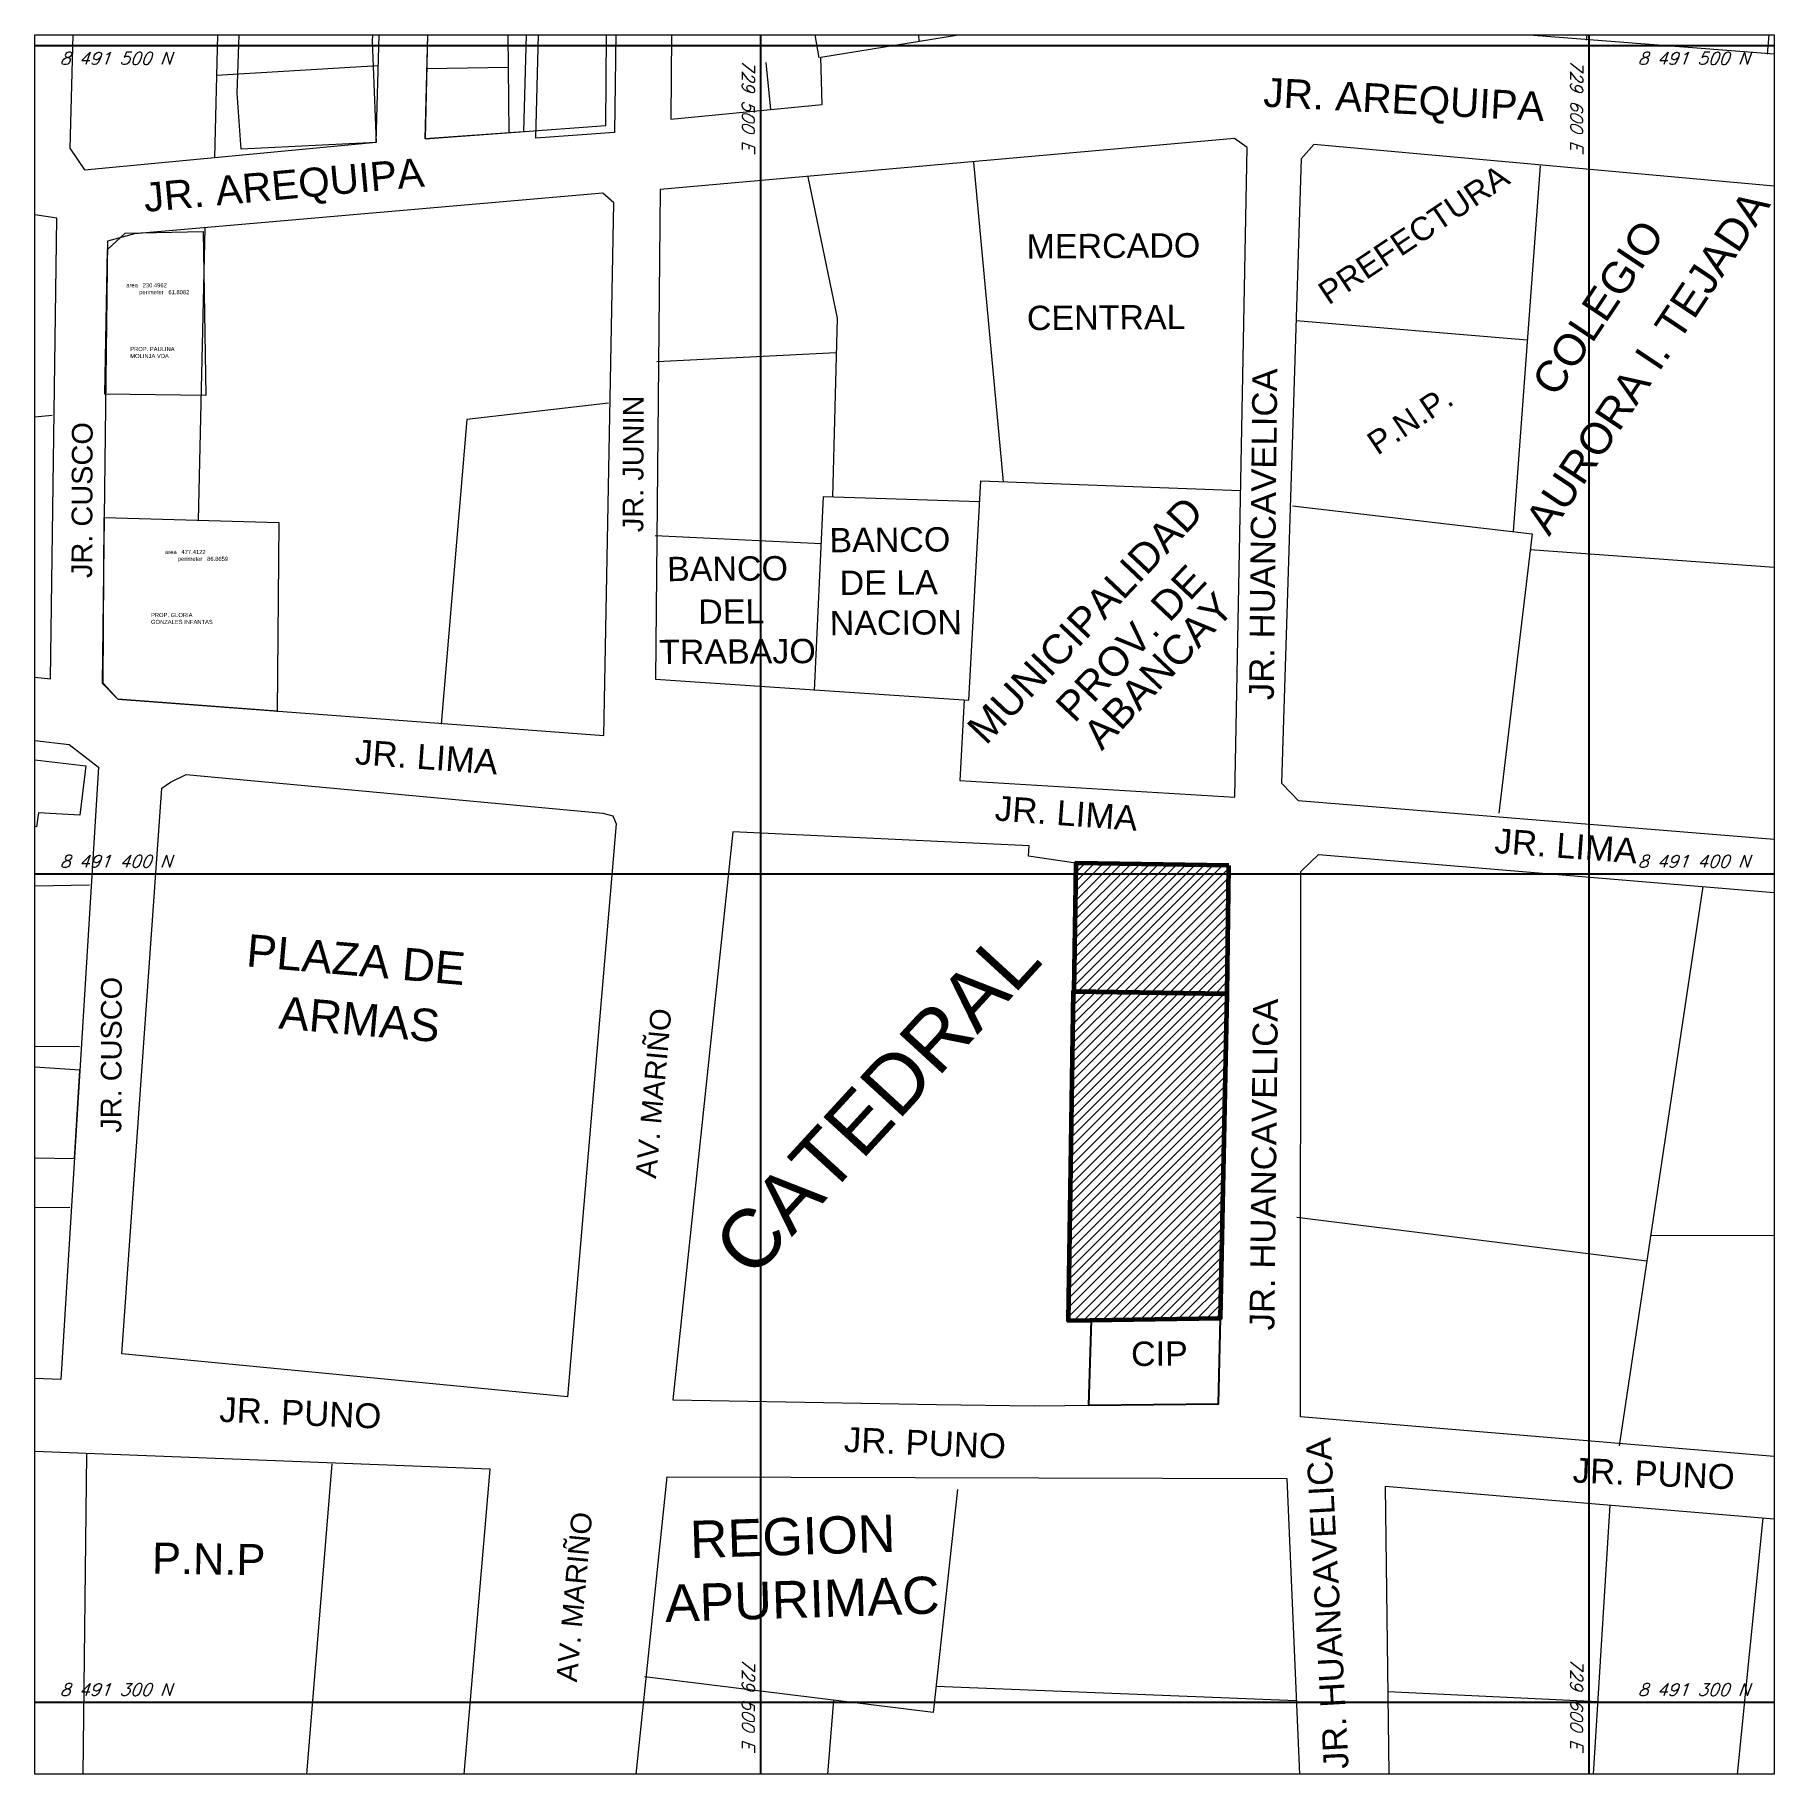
# Model space of a CAD drawing. Header units: metres. Extents: x 0 to 730306, y 0 to 8491524.
# Drawn here: x 729912.2 to 730122.2, y 8491314 to 8491524 of the extents above; entities that cross this region are included whole.
import ezdxf
from ezdxf.enums import TextEntityAlignment as Align

# ---------------------------------------------------------------- set-up
doc = ezdxf.new("R2010")
doc.units = ezdxf.units.M
for name, color, linetype, lineweight in [('AREA DE EXCAVACION', 5, 'Continuous', 60), ('CATASTRO', 1, 'Continuous', 18), ('HACH', 7, 'Continuous', 0), ('lotes', 146, 'Continuous', 18)]:
    doc.layers.add(name, color=color, linetype=linetype, lineweight=lineweight)
doc.layers.add('j_malla', color=8, linetype='Continuous')
doc.layers.add('PREDIO URBANO INSCRITO', color=4, linetype='Continuous')
doc.styles.add('SIMPLEX', font='simplex.shx', dxfattribs={"width": 0.75, "oblique": 20, "height": 1.75})
doc.styles.get("Standard").update_dxf_attribs({"font": 'arial.ttf'})
pattern_1 = [(45, (499.8819, 22.6706), (-0.56126600757, 0.56126600757), [])]

msp = doc.modelspace()

# ---------------------------------------------------------------- texts
at = {"lineweight": 5}
for s, height, rotation, p in [('JR. AREQUIPA', 3.5, 357.052, (730060.49, 8491515.29)), ('JR. AREQUIPA', 3.5, 5.2108, (729925.53, 8491502.56)), ('PREFECTURA', 2.812, 33.9255, (730068.43, 8491491.26)), ('AURORA I. TEJADA', 3.75, 56.2744, (730095.05, 8491463.31)), ('COLEGIO', 3.75, 56.2744, (730095.88, 8491480.07)), ('MERCADO ', 2.938, 0.4039, (730031.97, 8491496.94)), ('CENTRAL', 2.938, 0.4039, (730032.01, 8491488.3)), ('JR. HUANCAVELICA', 3, 89.3834, (730061.81, 8491443.62)), ('JR. JUNIN', 2.5, 89.8058, (729985.69, 8491463.91)), ('P.N.P.', 2.812, 33.9255, (730074.33, 8491473.13)), ('JR. CUSCO', 2.5, 89.8058, (729919.15, 8491458.37)), ('MUNICIPALIDAD', 3.525, 46.6192, (730027.06, 8491438.09)), ('BANCO', 2.938, 0.4039, (730008.17, 8491461.48)), ('BANCO', 2.938, 0.4039, (729988.57, 8491457.99)), ('DE LA', 2.938, 0.4039, (730009.4, 8491456.32)), ('PROV. DE', 3.525, 46.6192, (730037.74, 8491440.76)), ('DEL', 2.938, 0.4039, (729992.33, 8491452.84)), ('ABANCAY', 3.525, 46.6192, (730041.05, 8491437.43)), ('NACION', 2.938, 0.4039, (730008.21, 8491451.47)), ('TRABAJO', 2.938, 0.4039, (729987.6, 8491447.97)), ('JR. LIMA', 3, 355.8058, (729950.82, 8491435.91)), ('JR. LIMA', 3, 355.8058, (730028.06, 8491429.12)), ('JR. LIMA', 3, 355.8058, (730088.39, 8491425.18)), ('PLAZA DE', 3.917, 355.0612, (729937.66, 8491411.5)), ('CATEDRAL', 7, 47.4546, (729998.83, 8491373.57)), ('JR. CUSCO', 2.5, 89.8058, (729922.67, 8491391.4)), ('ARMAS', 3.917, 355.0612, (729941.57, 8491404)), ('JR. HUANCAVELICA', 3, 89.3834, (730061.88, 8491367.53)), ('AV. MARIÑO', 2.5, 84.7386, (729987.22, 8491385.81)), ('CIP', 2.938, 0.4039, (730044.59, 8491363.24)), ('JR. PUNO', 3, 357.5324, (729934.46, 8491356.51)), ('JR. PUNO', 3, 357.5324, (730009.86, 8491352.89)), ('JR. HUANCAVELICA', 3, 93.1342, (730070.86, 8491314.67)), ('JR. PUNO', 3, 357.5324, (730097.85, 8491349.18)), ('AV. MARIÑO', 2.5, 84.7386, (729977.66, 8491325.01)), ('REGION ', 4.5, 1.8058, (729991.4, 8491340.04)), ('P.N.P', 3.75, 359.108, (729926.36, 8491338.19)), ('APURIMAC', 4.5, 1.8058, (729988.36, 8491332.33))]:
    msp.add_text(s, height=height, rotation=rotation, dxfattribs=at).set_placement(p)
at = {"layer": 'j_malla', "color": 8, "style": 'SIMPLEX', "oblique": 20}
for s, p in [('8 491 500 N', (729915.23, 8491521.11)), ('8 491 400 N', (729915.23, 8491424.17)), ('8 491 300 N', (729915.23, 8491324.17))]:
    msp.add_text(s, height=1.5, dxfattribs=at).set_placement(p, align=Align.MIDDLE_LEFT)
for s, p in [('729 500 E', (729998.38, 8491520.96)), ('729 600 E', (730098.38, 8491520.96))]:
    msp.add_text(s, height=1.5, rotation=270, dxfattribs=at).set_placement(p, align=Align.MIDDLE_LEFT)
for s, p in [('8 491 500 N', (730119.23, 8491521.11)), ('8 491 400 N', (730119.23, 8491424.17)), ('8 491 300 N', (730119.23, 8491324.17))]:
    msp.add_text(s, height=1.5, dxfattribs=at).set_placement(p, align=Align.MIDDLE_RIGHT)
for s, p in [('729 500 E', (729998.38, 8491316.96)), ('729 600 E', (730098.38, 8491316.96))]:
    msp.add_text(s, height=1.5, rotation=270, dxfattribs=at).set_placement(p, align=Align.MIDDLE_RIGHT)
at = {"layer": 'lotes', "char_height": 0.5, "attachment_point": 1}
for s, insert, width in [(' area   230.4962\\P         perimeter   61.8082', (729923.08, 8491493.97), 8.1554), ('PROP. PAULINA MOLINJA VDA ', (729923.75, 8491486.27), 8.1554), (' area   477.4122\\P         perimeter   86.8659', (729927.76, 8491461.77), 8.1619), ('PROP. GLORIA GONZALES INFANTAS', (729926.26, 8491454.16), 8.1619)]:
    msp.add_mtext(s, dxfattribs=dict(at, insert=insert, width=width))

# ---------------------------------------------------------------- hatches: boundary and pattern name
at = {"layer": 'HACH', "lineweight": 0}
h = msp.add_hatch(dxfattribs=at)
h.set_pattern_fill('ANSI31', color=256, scale=0.25)
h.set_pattern_definition(pattern_1)
h.paths.add_polyline_path([(730056.4, 8491423.66), (730037.9, 8491423.94), (730037.67, 8491408.44), (730056.17, 8491408.17)])
h = msp.add_hatch(dxfattribs=at)
h.set_pattern_fill('ANSI31', color=256, scale=0.25)
h.set_pattern_definition(pattern_1)
h.paths.add_polyline_path([(730056.17, 8491408.17), (730037.57, 8491408.44), (730036.98, 8491368.73), (730055.36, 8491369.02), (730055.37, 8491369.13)])

# ---------------------------------------------------------------- linework, layer by layer
at = {"color": 5, "lineweight": 5, "flags": 128}
msp.add_lwpolyline([(730122.23, 8491523.96), (730122.23, 8491313.96), (729912.23, 8491313.96), (729912.23, 8491523.96), (730122.23, 8491523.96)], close=True, dxfattribs=at)
at = {"lineweight": 5}
msp.add_lwpolyline([(730001.07, 8491514.95), (730000.52, 8491520.62)], dxfattribs=at)
at = {"layer": 'AREA DE EXCAVACION', "color": 12, "true_color": 0xd90d02, "flags": 128}
for points in [[(730056.4, 8491423.66), (730037.9, 8491423.94), (730037.67, 8491408.44), (730056.17, 8491408.17)], [(730056.17, 8491408.17), (730037.67, 8491408.44), (730037.57, 8491408.44), (730036.98, 8491368.73), (730055.36, 8491369.02)]]:
    msp.add_lwpolyline(points, close=True, dxfattribs=at)
at = {"layer": 'CATASTRO'}
for p, q in [((729916.8, 8491523.96), (729916.44, 8491510.27)), ((729953.44, 8491510.98), (729953.79, 8491523.96)), ((729959.64, 8491523.96), (729959.36, 8491511.38)), ((729981.16, 8491513.02), (729981.24, 8491523.96)), ((729989.09, 8491523.96), (729989.03, 8491513.78)), ((730007.14, 8491521.26), (730023.74, 8491523.96)), ((730092.63, 8491523.96), (730122.23, 8491521.67)), ((730007.28, 8491515.55), (730007.14, 8491521.26)), ((729989.03, 8491513.78), (730007.28, 8491515.55)), ((729959.36, 8491511.38), (729981.16, 8491513.02)), ((729916.44, 8491510.27), (729918.23, 8491507.67)), ((729918.23, 8491507.67), (729953.44, 8491510.98)), ((730057.07, 8491511.43), (729987.72, 8491505.28)), ((730058.58, 8491510.36), (730057.07, 8491511.43)), ((730057.09, 8491431.93), (730058.58, 8491510.36)), ((730066.64, 8491510.7), (730065.11, 8491508.98)), ((730122.23, 8491505.68), (730066.64, 8491510.7)), ((730065.11, 8491508.98), (730062.75, 8491433.62)), ((729980.82, 8491504.83), (729924.25, 8491499.91)), ((729982.15, 8491503.69), (729980.82, 8491504.83)), ((729980.93, 8491439.36), (729982.15, 8491503.69)), ((729987.72, 8491505.28), (729987.18, 8491446.18)), ((729914.88, 8491501.83), (729912.23, 8491502.21)), ((729914.12, 8491446.19), (729914.88, 8491501.83)), ((729921.01, 8491499.06), (729920.38, 8491445.69)), ((729924.25, 8491499.91), (729921.01, 8491499.06)), ((729912.23, 8491446.41), (729914.12, 8491446.19)), ((729920.38, 8491445.69), (729922.27, 8491443.74)), ((729987.18, 8491446.18), (730025, 8491443.62)), ((729922.27, 8491443.74), (729980.93, 8491439.36)), ((730024.43, 8491443.66), (730023.9, 8491433.93)), ((729912.23, 8491438.74), (729916.37, 8491438.29)), ((729916.37, 8491438.29), (729919.93, 8491435.56)), ((729919.93, 8491435.56), (729915.38, 8491361.63)), ((729928.6, 8491433.72), (729930.52, 8491434.67)), ((729930.52, 8491434.67), (729980.82, 8491429.99)), ((730023.9, 8491433.93), (730057.1, 8491431.93)), ((729922.75, 8491364.72), (729927.58, 8491433)), ((729927.58, 8491433), (729928.6, 8491433.72)), ((730062.75, 8491433.62), (730063.95, 8491432.36)), ((730063.95, 8491432.36), (730064.77, 8491431.5)), ((729980.82, 8491429.99), (729982.01, 8491429.68)), ((730064.77, 8491431.5), (730122.23, 8491426.86)), ((729982.43, 8491428.7), (729976.55, 8491359.51)), ((729982.01, 8491429.68), (729982.43, 8491428.7)), ((729996.51, 8491427.73), (729989.24, 8491359.14)), ((730065.08, 8491422.93), (730067.2, 8491424.98)), ((730067.2, 8491424.98), (730122.23, 8491420.4)), ((730065.03, 8491357.11), (730065.08, 8491422.93)), ((729976.55, 8491359.51), (729922.75, 8491364.72)), ((729915.38, 8491361.63), (729912.23, 8491361.74)), ((729989.24, 8491359.14), (730021.1, 8491358.6)), ((730122.23, 8491352.3), (730065.03, 8491357.11)), ((729967.19, 8491350.79), (729912.23, 8491352.92)), ((729964.05, 8491313.96), (729967.19, 8491350.79)), ((729984.82, 8491313.96), (729988.59, 8491349.87)), ((729988.59, 8491349.87), (730063.4, 8491349.66)), ((730063.4, 8491349.66), (730064.9, 8491313.96)), ((730122.23, 8491344.76), (730075.24, 8491348.71)), ((730075.24, 8491348.71), (730075.69, 8491313.96))]:
    msp.add_line(p, q, dxfattribs=at)
for points in [[(730037.91, 8491423.94), (730032.18, 8491424.79), (730032.29, 8491426.06), (729996.51, 8491427.73)], [(730021.1, 8491358.6), (730032.88, 8491358.45), (730055.15, 8491358.66), (730055.37, 8491369.13)]]:
    msp.add_lwpolyline(points, dxfattribs=at)
at = {"layer": 'j_malla', "color": 8}
for points in [[(729912.23, 8491522.67), (730122.23, 8491522.67)], [(729999.88, 8491313.96), (729999.88, 8491523.96)], [(730099.88, 8491313.96), (730099.88, 8491523.96)], [(729912.23, 8491422.67), (730122.23, 8491422.67)], [(729912.23, 8491322.67), (730122.23, 8491322.67)]]:
    msp.add_lwpolyline(points, dxfattribs=at)
at = {"layer": 'lotes'}
for p, q in [((729934.28, 8491523.96), (729933.93, 8491509.14)), ((729969.34, 8491523.96), (729969.46, 8491512.14)), ((730006.94, 8491521.18), (730006.46, 8491523.96)), ((730019.01, 8491523.14), (730018.94, 8491523.96)), ((730099.57, 8491523.31), (730099.64, 8491523.96)), ((730121.58, 8491523.96), (730121.39, 8491521.62)), ((729934.16, 8491519.1), (729953.69, 8491520.26)), ((729959.55, 8491519.87), (729969.38, 8491520.07)), ((730029.17, 8491470), (730025.59, 8491508.57)), ((730093.98, 8491508.12), (730090.71, 8491463.99)), ((730005.56, 8491506.8), (730009.09, 8491489.75)), ((729932, 8491465.36), (729932.8, 8491500.6)), ((730009.09, 8491489.75), (730008.55, 8491468.19)), ((730064.52, 8491489.48), (730092.42, 8491487.15)), ((729987.32, 8491484.5), (730008.99, 8491485.61)), ((729912.23, 8491477.85), (729914.34, 8491478.03)), ((729981.48, 8491479.47), (729964.37, 8491477.51)), ((729964.37, 8491477.51), (729961.29, 8491440.73)), ((730025, 8491443.62), (730026.44, 8491470.1)), ((730026.44, 8491470.1), (730057.8, 8491468.95)), ((730006.36, 8491444.79), (730007.44, 8491468.23)), ((730007.44, 8491468.23), (730026.3, 8491467.62)), ((729920.62, 8491465.68), (729941.69, 8491465.09)), ((730064.08, 8491467.08), (730092.99, 8491463.72)), ((729941.69, 8491465.09), (729941.47, 8491442.22)), ((729987.12, 8491463.49), (730007.18, 8491462.54)), ((730092.99, 8491463.72), (730088.96, 8491430)), ((730092.76, 8491461.82), (730122.23, 8491459.68)), ((729918.84, 8491421.3), (729912.23, 8491421.19)), ((730113.61, 8491421.12), (730103.51, 8491353.6)), ((729912.23, 8491401.87), (729917.64, 8491401.81)), ((729912.23, 8491382.37), (729916.44, 8491382.43)), ((730106.84, 8491375.88), (730064.6, 8491381.16)), ((730122.23, 8491378.98), (730107.3, 8491378.95)), ((729918.05, 8491313.96), (729918.52, 8491352.6)), ((729945.06, 8491313.96), (729948.11, 8491351.45)), ((730023.64, 8491348.32), (730020.69, 8491321.42)), ((730102.4, 8491346.43), (730100.37, 8491313.96)), ((730117.81, 8491313.96), (730120.9, 8491344.88)), ((730020.69, 8491321.42), (729985.83, 8491325.71)), ((730008.65, 8491322.9), (730007.94, 8491313.96)), ((730021.03, 8491324.57), (730064.52, 8491322.86)), ((730075.56, 8491323.96), (730100.92, 8491322.73))]:
    msp.add_line(p, q, dxfattribs=at)
for points in [[(729952.98, 8491523.96), (729952.95, 8491523.17), (729953.44, 8491510.97), (729937.16, 8491510.14), (729936.66, 8491516.93), (729936.89, 8491523.96)], [(729952.98, 8491523.96), (729952.95, 8491523.17), (729953.44, 8491510.97), (729937.16, 8491510.14), (729936.66, 8491516.93), (729936.89, 8491523.96)], [(729971.54, 8491523.96), (729971.23, 8491512.23), (729959.36, 8491511.38), (729959.69, 8491523.96)], [(729982.36, 8491523.96), (729982.23, 8491512.17), (729972.71, 8491511.49), (729973.05, 8491523.96)], [(729912.23, 8491436.44), (729918.37, 8491435.7), (729917.65, 8491429.74), (729912.66, 8491430.01), (729912.42, 8491428.33), (729912.23, 8491428.37)], [(729918.37, 8491435.7), (729917.65, 8491429.74), (729912.66, 8491430.01), (729912.42, 8491428.33), (729912.23, 8491428.37)], [(729912.23, 8491388.37), (729917.01, 8491388.28), (729917.68, 8491398.96), (729912.23, 8491399.33)]]:
    msp.add_lwpolyline(points, dxfattribs=at)
for points in [[(729920.67, 8491480.58), (729920.99, 8491498.03), (729923.12, 8491500), (729932.57, 8491500.2), (729932.87, 8491480.41)], [(729920.48, 8491445.69), (729920.61, 8491465.68), (729941.69, 8491465.09), (729941.47, 8491442.3), (729922.27, 8491443.74)]]:
    msp.add_lwpolyline(points, close=True, dxfattribs=at)
at = {"layer": 'PREDIO URBANO INSCRITO'}
msp.add_lwpolyline([(730055.36, 8491369.02), (730039.77, 8491368.77), (730039.44, 8491358.51), (730055.15, 8491358.66)], close=True, dxfattribs=at)

msp.set_redraw_order([(e.dxf.handle, doc.entitydb.next_handle()) for e in msp.query("TEXT MTEXT ATTDEF DIMENSION ARC_DIMENSION")])  # texts and dimensions are drawn at this point

doc.saveas('drawing.dxf')
